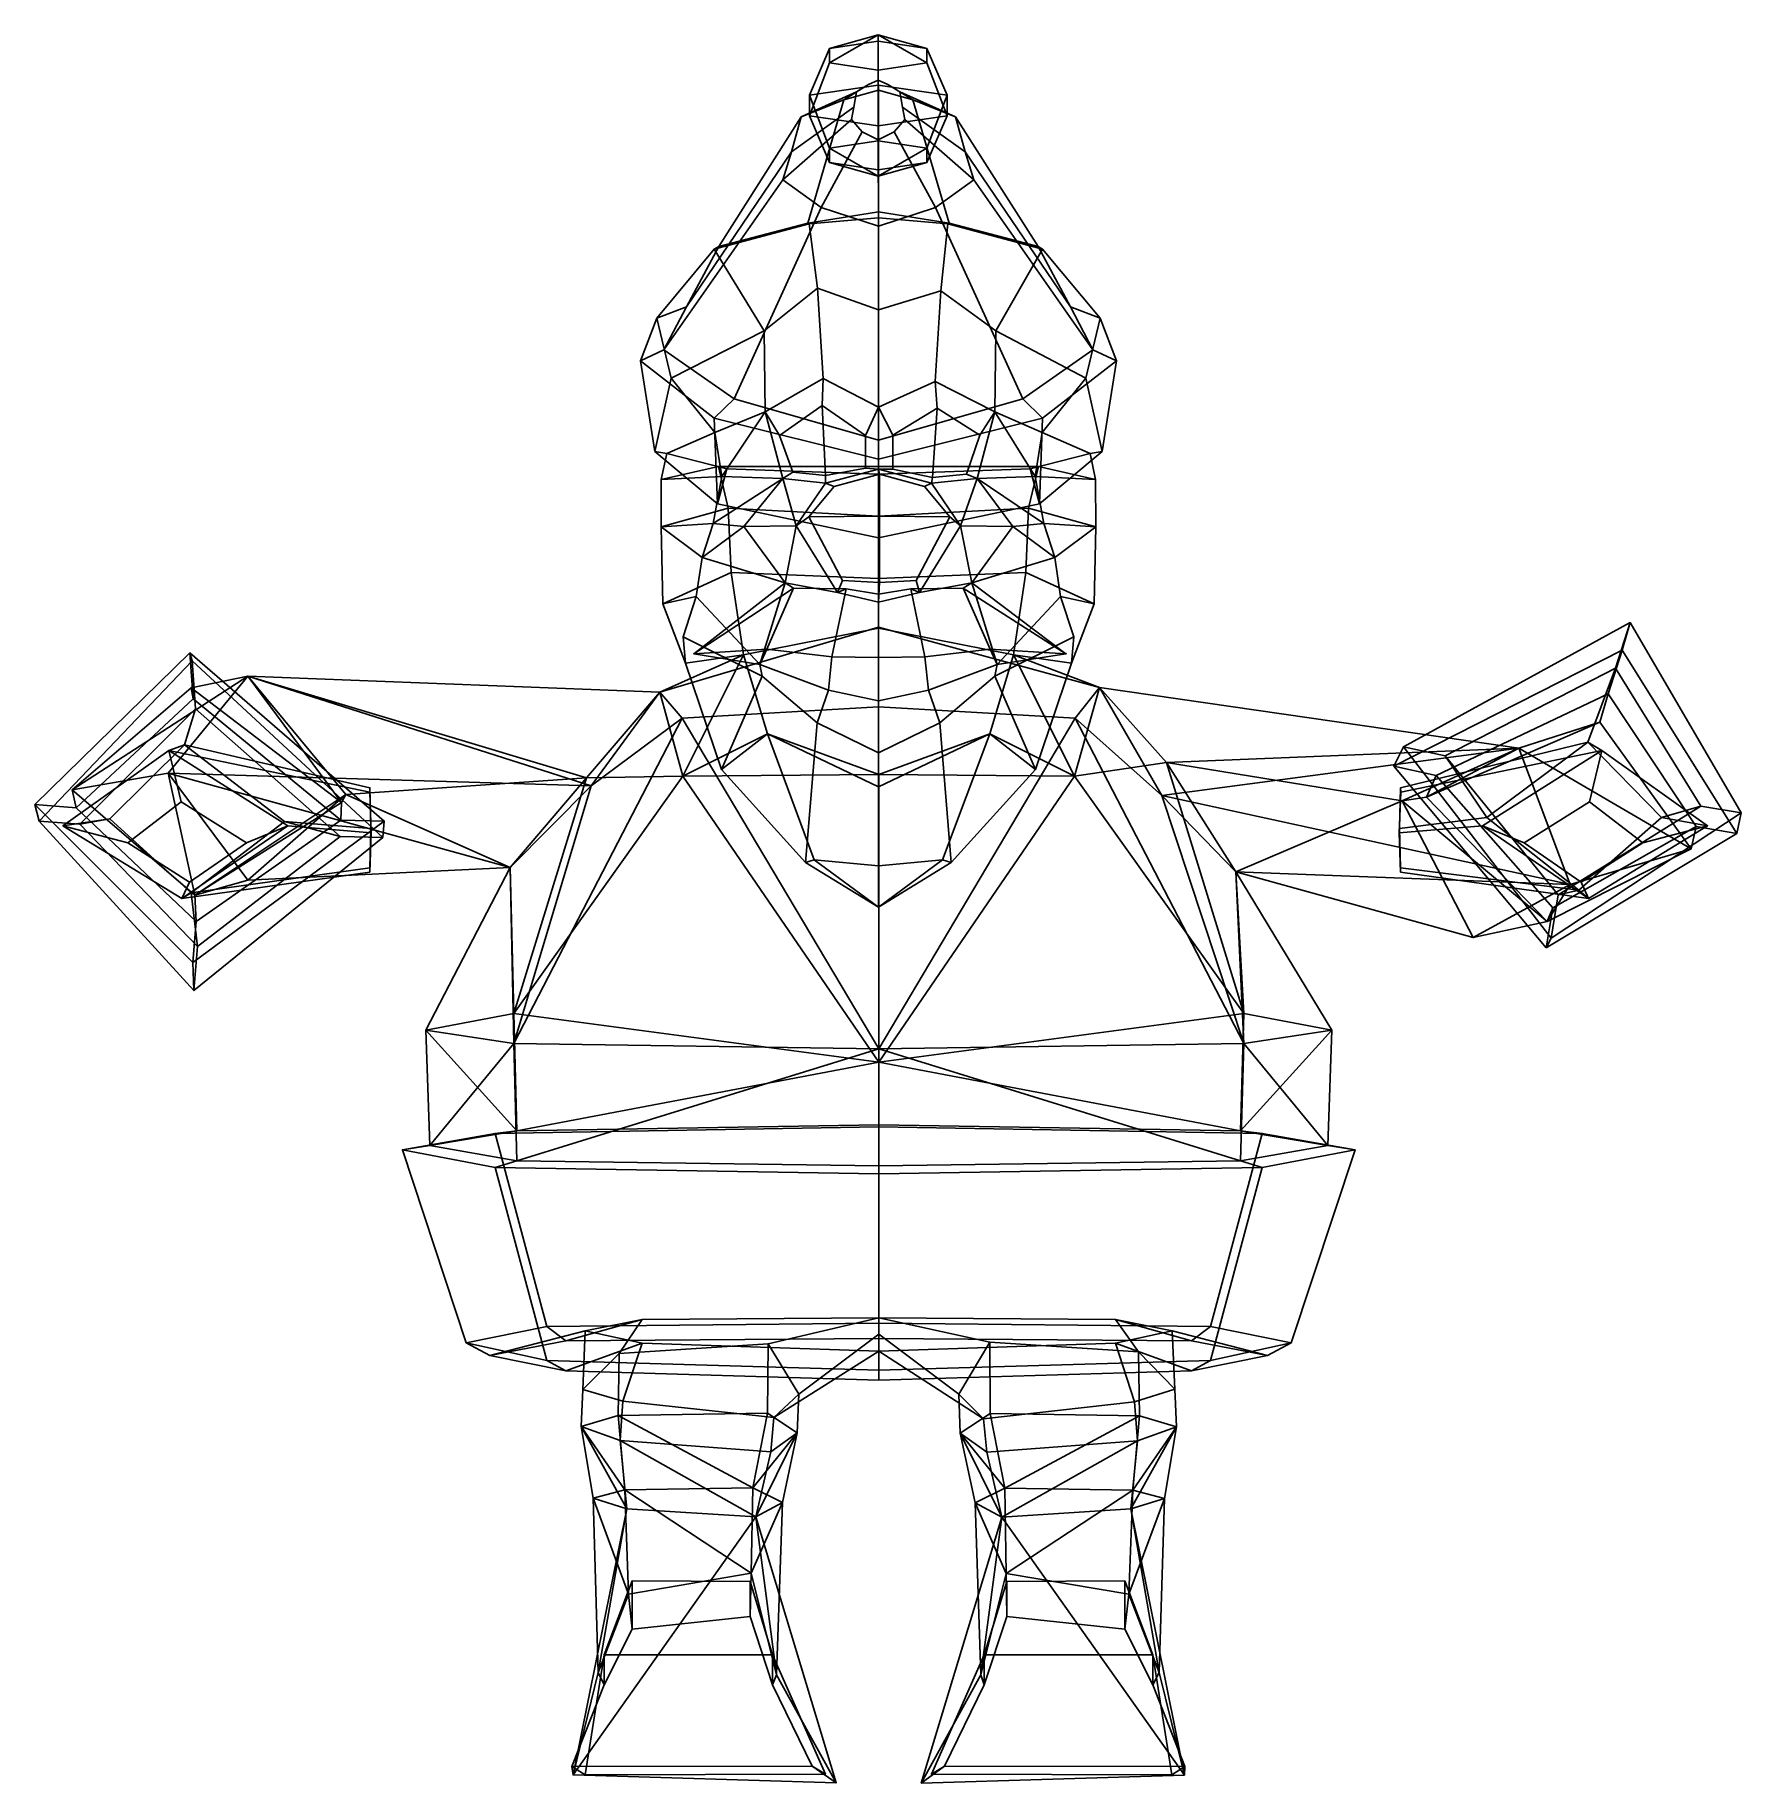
# Model space of a CAD drawing. Extents: x -238 to 239, y -155 to 333.
import ezdxf

# ---------------------------------------------------------------- set-up
doc = ezdxf.new("R2010")
doc.units = 0

msp = doc.modelspace()

# ---------------------------------------------------------------- linework, layer by layer
for p in [(-53.499561, 160.365143, 96.495125), (50.507008, 160.365143, 96.495125)]:
    msp.add_point(p)
for points in [[(-1.969838, 323.496552, -23.210175), (-1.969835, 333.313904, -35.957645), (-15.578728, 325.516388, -30.395933)], [(-15.578728, 325.516388, -30.395933), (-1.969835, 333.313904, -35.957645), (-15.578724, 329.55603, -44.767445)], [(-1.969835, 333.313904, -35.957645), (-1.969832, 331.575867, -51.953259), (-15.578724, 329.55603, -44.767445)], [(-1.969838, 323.496552, -23.210175), (11.639086, 325.516357, -30.395929), (-1.969835, 333.313904, -35.957645)], [(-1.969835, 333.313904, -35.957645), (11.63909, 329.55603, -44.767441), (-1.969832, 331.575867, -51.953259)], [(11.639086, 325.516357, -30.395929), (11.63909, 329.55603, -44.767441), (-1.969835, 333.313904, -35.957645)], [(-21.215734, 310.73111, -31.340267), (-15.578728, 325.516388, -30.395933), (-15.578724, 329.55603, -44.767445), (-21.215731, 316.444061, -51.664734)], [(-15.578724, 329.55603, -44.767445), (-1.969832, 331.575867, -51.953259), (-1.96983, 319.300507, -61.826935), (-21.215731, 316.444061, -51.664734)], [(11.63909, 329.55603, -44.767441), (17.276062, 316.444031, -51.664726), (-1.96983, 319.300507, -61.826935), (-1.969832, 331.575867, -51.953259)], [(17.276058, 310.73111, -31.340261), (17.276062, 316.444031, -51.664726), (11.63909, 329.55603, -44.767441), (11.639086, 325.516357, -30.395929)], [(-1.969839, 307.874634, -21.178089), (-1.969838, 323.496552, -23.210175), (-15.578728, 325.516388, -30.395933), (-21.215734, 310.73111, -31.340267)], [(-1.969839, 307.874634, -21.178089), (17.276058, 310.73111, -31.340261), (11.639086, 325.516357, -30.395929), (-1.969838, 323.496552, -23.210175)], [(-4.675246, 319.472076, -30.303967), (-8.015746, 317.391052, -30.901031), (-23.484858, 310.419983, 22.37822), (-11.5545, 315.161499, 26.722931)], [(-1.899997, 283.869476, 86.240509), (-1.927992, 317.92865, 29.258497), (-11.5545, 315.161499, 26.722931), (-21.688259, 280.674042, 79.52713)], [(-15.578723, 301.658752, -52.609005), (-21.215731, 316.444061, -51.664734), (-1.96983, 319.300507, -61.826935), (-1.96983, 303.678589, -59.794819)], [(-1.979824, 320.686584, -29.955519), (-4.675246, 319.472076, -30.303967), (-11.5545, 315.161499, 26.722931), (-1.927992, 317.92865, 29.258497)], [(-1.979824, 320.686584, -29.955519), (-1.927992, 317.92865, 29.258497), (7.698515, 315.161499, 26.722931), (0.715598, 319.472076, -30.303967)], [(11.639089, 301.658752, -52.609001), (-1.96983, 303.678589, -59.794819), (-1.96983, 319.300507, -61.826935), (17.276062, 316.444031, -51.664726)], [(-1.899997, 283.869476, 86.240509), (17.888264, 280.674042, 79.52713), (7.698515, 315.161499, 26.722931), (-1.927992, 317.92865, 29.258497)], [(0.715598, 319.472076, -30.303967), (7.698515, 315.161499, 26.722931), (19.628874, 310.419983, 22.378223), (4.056099, 317.391052, -30.90103)], [(-46.548565, 274.153961, 68.315353), (-21.688259, 280.674042, 79.52713), (-11.5545, 315.161499, 26.722931), (-23.484858, 310.419983, 22.37822)], [(-8.765762, 313.104767, -32.13076), (-9.452422, 309.647308, -33.122711), (-28.615843, 292.776367, 6.211217), (-26.163486, 300.654022, 13.429575)], [(-8.015746, 317.391052, -30.901031), (-8.765762, 313.104767, -32.13076), (-26.163486, 300.654022, 13.429575), (-23.484858, 310.419983, 22.37822)], [(-21.215734, 310.73111, -31.340267), (-21.215731, 316.444061, -51.664734), (-15.578723, 301.658752, -52.609005), (-15.578726, 297.61911, -38.237495)], [(4.056099, 317.391052, -30.90103), (19.628874, 310.419983, 22.378223), (22.307497, 300.654022, 13.429579), (4.806113, 313.104767, -32.130756)], [(4.806113, 313.104767, -32.130756), (22.307497, 300.654022, 13.429579), (24.759861, 292.776367, 6.211221), (5.492774, 309.647308, -33.122711)], [(42.748577, 274.153961, 68.315353), (19.628874, 310.419983, 22.378223), (7.698515, 315.161499, 26.722931), (17.888264, 280.674042, 79.52713)], [(17.276058, 310.73111, -31.340261), (11.639086, 297.61911, -38.237492), (11.639089, 301.658752, -52.609001), (17.276062, 316.444031, -51.664726)], [(-55.589096, 257.303986, 45.637558), (-46.548565, 274.153961, 68.315353), (-23.484858, 310.419983, 22.37822), (-26.163486, 300.654022, 13.429575)], [(-9.452422, 309.647308, -33.122711), (-6.451478, 306.267517, -34.092346), (-17.898184, 285.075775, -0.844883), (-28.615843, 292.776367, 6.211217)], [(-1.969839, 307.874634, -21.178089), (-21.215734, 310.73111, -31.340267), (-15.578726, 297.61911, -38.237495), (-1.969836, 295.599304, -31.051735)], [(-1.969839, 307.874634, -21.178089), (-1.969836, 295.599304, -31.051735), (11.639086, 297.61911, -38.237492), (17.276058, 310.73111, -31.340261)], [(5.492774, 309.647308, -33.122711), (24.759861, 292.776367, 6.211221), (14.042192, 285.075775, -0.844881), (2.491827, 306.267517, -34.092346)], [(51.789108, 257.303955, 45.637562), (22.307497, 300.654022, 13.429579), (19.628874, 310.419983, 22.378223), (42.748577, 274.153961, 68.315353)], [(-6.451478, 306.267517, -34.092346), (-1.979826, 303.990601, -34.745609), (-1.927996, 279.88797, -5.598532), (-17.898184, 285.075775, -0.844883)], [(-1.969842, 293.861206, -47.047291), (-15.578723, 301.658752, -52.609005), (-1.96983, 303.678589, -59.794819)], [(2.491827, 306.267517, -34.092346), (14.042192, 285.075775, -0.844881), (-1.927996, 279.88797, -5.598532), (-1.979826, 303.990601, -34.745609)], [(-1.969842, 293.861206, -47.047291), (-1.96983, 303.678589, -59.794819), (11.639089, 301.658752, -52.609001)], [(-61.859039, 245.313293, 25.769323), (-55.589096, 257.303986, 45.637558), (-26.163486, 300.654022, 13.429575), (-28.615843, 292.776367, 6.211217)], [(-15.578726, 297.61911, -38.237495), (-15.578723, 301.658752, -52.609005), (-1.969842, 293.861206, -47.047291)], [(11.639086, 297.61911, -38.237492), (-1.969842, 293.861206, -47.047291), (11.639089, 301.658752, -52.609001)], [(58.059044, 245.313263, 25.769325), (24.759861, 292.776367, 6.211221), (22.307497, 300.654022, 13.429579), (51.789108, 257.303955, 45.637562)], [(-1.969836, 295.599304, -31.051735), (-15.578726, 297.61911, -38.237495), (-1.969842, 293.861206, -47.047291)], [(-1.969836, 295.599304, -31.051735), (-1.969842, 293.861206, -47.047291), (11.639086, 297.61911, -38.237492)], [(-42.271126, 231.64325, 9.030404), (-61.859039, 245.313293, 25.769323), (-28.615843, 292.776367, 6.211217), (-17.898184, 285.075775, -0.844883)], [(38.471123, 231.64325, 9.030406), (14.042192, 285.075775, -0.844881), (24.759861, 292.776367, 6.211221), (58.059044, 245.313263, 25.769325)], [(-1.899999, 220.056671, -6.666546), (-42.271126, 231.64325, 9.030404), (-17.898184, 285.075775, -0.844883), (-1.927996, 279.88797, -5.598532)], [(-1.899997, 282.193756, 90.848923), (-1.899997, 283.869476, 86.240509), (-21.688259, 280.674042, 79.52713), (-21.299595, 280.503265, 84.924286)], [(-1.899999, 220.056671, -6.666546), (-1.927996, 279.88797, -5.598532), (14.042192, 285.075775, -0.844881), (38.471123, 231.64325, 9.030406)], [(-1.899997, 282.193756, 90.848923), (17.499599, 280.503265, 84.924286), (17.888264, 280.674042, 79.52713), (-1.899997, 283.869476, 86.240509)], [(-21.299595, 280.503265, 84.924286), (-21.688259, 280.674042, 79.52713), (-46.548565, 274.153961, 68.315353), (-47.790916, 273.480469, 73.606041)], [(-18.94277, 262.54071, 97.080017), (-21.299595, 280.503265, 84.924286), (-47.790916, 273.480469, 73.606041), (-33.883507, 250.619934, 90.050186)], [(-1.899999, 256.511871, 104.212112), (-1.899997, 282.193756, 90.848923), (-21.299595, 280.503265, 84.924286), (-18.94277, 262.54071, 97.080017)], [(-1.899999, 256.511871, 104.212112), (15.546497, 261.827118, 97.457848), (17.499599, 280.503265, 84.924286), (-1.899997, 282.193756, 90.848923)], [(15.546497, 261.827118, 97.457848), (30.955549, 250.619934, 90.050194), (43.990929, 273.480469, 73.606049), (17.499599, 280.503265, 84.924286)], [(17.499599, 280.503265, 84.924286), (43.990929, 273.480469, 73.606049), (42.748577, 274.153961, 68.315353), (17.888264, 280.674042, 79.52713)], [(-47.790916, 273.480469, 73.606041), (-46.548565, 274.153961, 68.315353), (-55.589096, 257.303986, 45.637558), (-63.887775, 254.115997, 48.514793)], [(43.990929, 273.480469, 73.606049), (60.087784, 254.115967, 48.514797), (51.789108, 257.303955, 45.637562), (42.748577, 274.153961, 68.315353)], [(-33.883507, 250.619934, 90.050186), (-47.790916, 273.480469, 73.606041), (-63.887775, 254.115997, 48.514793), (-59.840714, 237.343811, 75.510231)], [(30.955549, 250.619934, 90.050194), (56.040722, 237.343811, 75.510231), (60.087784, 254.115967, 48.514797), (43.990929, 273.480469, 73.606049)], [(-18.94277, 262.54071, 97.080017), (-33.883507, 250.619934, 90.050186), (-33.590797, 227.982239, 93.97728), (-17.374081, 237.250793, 105.034172)], [(-1.899999, 256.511871, 104.212112), (-18.94277, 262.54071, 97.080017), (-17.374081, 237.250793, 105.034172), (-1.9, 229.299866, 107.774734)], [(-1.899999, 256.511871, 104.212112), (-1.9, 229.299866, 107.774734), (13.977801, 236.462097, 105.109741), (15.546497, 261.827118, 97.457848)], [(15.546497, 261.827118, 97.457848), (13.977801, 236.462097, 105.109741), (30.662834, 227.982239, 93.97728), (30.955549, 250.619934, 90.050194)], [(-63.887775, 254.115997, 48.514793), (-55.589096, 257.303986, 45.637558), (-61.859039, 245.313293, 25.769323), (-68.413467, 242.223419, 25.529131)], [(-59.840714, 237.343811, 75.510231), (-63.887775, 254.115997, 48.514793), (-68.413467, 242.223419, 25.529131), (-64.414131, 216.896973, 43.654057)], [(60.087784, 254.115967, 48.514797), (64.613472, 242.223389, 25.529133), (58.059044, 245.313263, 25.769325), (51.789108, 257.303955, 45.637562)], [(56.040722, 237.343811, 75.510231), (60.614136, 216.896942, 43.65406), (64.613472, 242.223389, 25.529133), (60.087784, 254.115967, 48.514797)], [(-47.675175, 222.22821, 78.040413), (-33.590797, 227.982239, 93.97728), (-33.883507, 250.619934, 90.050186), (-59.840714, 237.343811, 75.510231)], [(43.875175, 222.22821, 78.040413), (56.040722, 237.343811, 75.510231), (30.955549, 250.619934, 90.050194), (30.662834, 227.982239, 93.97728)], [(-68.413467, 242.223419, 25.529131), (-61.859039, 245.313293, 25.769323), (-42.271126, 231.64325, 9.030404), (-47.799843, 226.206726, 7.599264)], [(64.613472, 242.223389, 25.529133), (43.999844, 226.206726, 7.599266), (38.471123, 231.64325, 9.030406), (58.059044, 245.313263, 25.769325)], [(-64.414131, 216.896973, 43.654057), (-68.413467, 242.223419, 25.529131), (-47.799843, 226.206726, 7.599264), (-46.904514, 202.239563, 21.823139)], [(60.614136, 216.896942, 43.65406), (43.104519, 202.239563, 21.823141), (43.999844, 226.206726, 7.599266), (64.613472, 242.223389, 25.529133)], [(-59.840714, 237.343811, 75.510231), (-64.414131, 216.896973, 43.654057), (-61.108589, 216.303619, 42.147903), (-47.675175, 222.22821, 78.040413)], [(-17.632929, 229.697693, 104.469688), (-17.374081, 237.250793, 105.034172), (-33.590797, 227.982239, 93.97728), (-29.570061, 221.328979, 94.654114)], [(-17.632929, 229.697693, 104.469688), (-5.485055, 221.325775, 106.095718), (-1.9, 229.299866, 107.774734), (-17.374081, 237.250793, 105.034172)], [(14.484674, 229.002502, 104.268639), (13.977801, 236.462097, 105.109741), (-1.9, 229.299866, 107.774734), (2.138192, 221.445038, 106.276031)], [(14.484674, 229.002502, 104.268639), (26.404018, 221.448425, 92.15062), (30.662834, 227.982239, 93.97728), (13.977801, 236.462097, 105.109741)], [(56.040722, 237.343811, 75.510231), (43.875175, 222.22821, 78.040413), (57.308598, 216.303619, 42.147903), (60.614136, 216.896942, 43.65406)], [(-47.799843, 226.206726, 7.599264), (-42.271126, 231.64325, 9.030404), (-1.899999, 220.056671, -6.666546), (-1.9, 214.731232, -8.997539)], [(-16.733572, 210.204559, 102.64016), (-17.632929, 229.697693, 104.469688), (-29.570061, 221.328979, 94.654114), (-25.823059, 211.139099, 97.547935)], [(-5.485055, 221.325775, 106.095718), (-17.632929, 229.697693, 104.469688), (-16.733572, 210.204559, 102.64016), (-5.485055, 212.208496, 106.939919)], [(43.999844, 226.206726, 7.599266), (-1.9, 214.731232, -8.997539), (-1.899999, 220.056671, -6.666546), (38.471123, 231.64325, 9.030406)], [(-46.904514, 202.239563, 21.823139), (-47.799843, 226.206726, 7.599264), (-1.9, 214.731232, -8.997539), (-1.900002, 192.736542, 4.486691)], [(-45.702423, 209.859009, 78.655991), (-33.590797, 227.982239, 93.97728), (-47.675175, 222.22821, 78.040413)], [(-28.66053, 209.298401, 98.549278), (-33.590797, 227.982239, 93.97728), (-45.702423, 209.859009, 78.655991)], [(-25.823059, 211.139099, 97.547935), (-29.570061, 221.328979, 94.654114), (-33.590797, 227.982239, 93.97728), (-28.66053, 209.298401, 98.549278)], [(-5.485055, 212.208496, 106.939919), (-1.9, 211.96109, 110.144325), (-1.9, 229.299866, 107.774734), (-5.485055, 221.325775, 106.095718)], [(43.104519, 202.239563, 21.823141), (-1.900002, 192.736542, 4.486691), (-1.9, 214.731232, -8.997539), (43.999844, 226.206726, 7.599266)], [(2.138192, 211.94043, 107.318275), (2.138192, 221.445038, 106.276031), (-1.9, 229.299866, 107.774734), (-1.9, 211.96109, 110.144325)], [(2.138192, 221.445038, 106.276031), (2.138192, 211.94043, 107.318275), (13.16766, 209.592163, 102.009949), (14.484674, 229.002502, 104.268639)], [(13.16766, 209.592163, 102.009949), (22.729984, 210.588196, 95.723228), (26.404018, 221.448425, 92.15062), (14.484674, 229.002502, 104.268639)], [(22.729984, 210.588196, 95.723228), (25.732569, 209.298401, 98.549278), (30.662834, 227.982239, 93.97728), (26.404018, 221.448425, 92.15062)], [(25.732569, 209.298401, 98.549278), (41.90242, 209.859009, 78.655991), (30.662834, 227.982239, 93.97728)], [(41.90242, 209.859009, 78.655991), (43.875175, 222.22821, 78.040413), (30.662834, 227.982239, 93.97728)], [(-47.675175, 222.22821, 78.040413), (-61.108589, 216.303619, 42.147903), (-62.612999, 209.042908, 42.462151), (-45.702423, 209.859009, 78.655991)], [(43.875175, 222.22821, 78.040413), (41.90242, 209.859009, 78.655991), (58.813, 209.042908, 42.462151), (57.308598, 216.303619, 42.147903)], [(-64.414131, 216.896973, 43.654057), (-46.904514, 202.239563, 21.823139), (-44.318386, 212.04184, 16.567636), (-61.108589, 216.303619, 42.147903)], [(-62.612999, 209.042908, 42.462151), (-61.108589, 216.303619, 42.147903), (-44.318386, 212.04184, 16.567636), (-46.630749, 212.72229, 12.67251)], [(60.614136, 216.896942, 43.65406), (57.308598, 216.303619, 42.147903), (40.518391, 212.04184, 16.567636), (43.104519, 202.239563, 21.823141)], [(58.813, 209.042908, 42.462151), (42.830746, 212.72229, 12.67251), (40.518391, 212.04184, 16.567636), (57.308598, 216.303619, 42.147903)], [(-62.634781, 195.848938, 44.641083), (-62.612999, 209.042908, 42.462151), (-46.630749, 212.72229, 12.67251), (-43.885971, 201.025208, 11.188781)], [(-46.904514, 202.239563, 21.823139), (-1.900002, 192.736542, 4.486691), (-1.9, 210.505981, -0.211206), (-44.318386, 212.04184, 16.567636)], [(-46.630749, 212.72229, 12.67251), (-44.318386, 212.04184, 16.567636), (-1.9, 210.505981, -0.211206), (-1.9, 212.648071, -2.405132)], [(-43.885971, 201.025208, 11.188781), (-46.630749, 212.72229, 12.67251), (-1.9, 212.648071, -2.405132), (-1.9, 198.771912, -0.945824)], [(-16.733572, 210.204559, 102.64016), (-25.823059, 211.139099, 97.547935), (-28.66053, 209.298401, 98.549278), (-16.70068, 208.017517, 104.835991)], [(-1.641618, 198.757813, 128.666168), (-1.641618, 210.574738, 124.536148), (-14.264492, 207.140503, 121.01963), (-21.34082, 198.576141, 122.216965)], [(-16.733572, 210.204559, 102.64016), (-16.70068, 208.017517, 104.835991), (-1.9, 211.96109, 110.144325), (-5.485055, 212.208496, 106.939919)], [(-1.641618, 210.574738, 124.536148), (-1.9, 211.96109, 110.144325), (-16.70068, 208.017517, 104.835991), (-14.264492, 207.140503, 121.01963)], [(43.104519, 202.239563, 21.823141), (40.518391, 212.04184, 16.567636), (-1.9, 210.505981, -0.211206), (-1.900002, 192.736542, 4.486691)], [(42.830746, 212.72229, 12.67251), (-1.9, 212.648071, -2.405132), (-1.9, 210.505981, -0.211206), (40.518391, 212.04184, 16.567636)], [(40.085972, 201.025208, 11.188781), (-1.9, 198.771912, -0.945824), (-1.9, 212.648071, -2.405132), (42.830746, 212.72229, 12.67251)], [(-1.641618, 210.574738, 124.536148), (10.981255, 207.140503, 121.01963), (12.900679, 208.017517, 104.835991), (-1.9, 211.96109, 110.144325)], [(13.16766, 209.592163, 102.009949), (2.138192, 211.94043, 107.318275), (-1.9, 211.96109, 110.144325), (12.900679, 208.017517, 104.835991)], [(-1.641618, 198.757813, 128.666168), (18.057583, 198.576141, 122.216965), (10.981255, 207.140503, 121.01963), (-1.641618, 210.574738, 124.536148)], [(13.16766, 209.592163, 102.009949), (12.900679, 208.017517, 104.835991), (25.732569, 209.298401, 98.549278), (22.729984, 210.588196, 95.723228)], [(58.834785, 195.848938, 44.641083), (40.085972, 201.025208, 11.188781), (42.830746, 212.72229, 12.67251), (58.813, 209.042908, 42.462151)], [(-45.702423, 209.859009, 78.655991), (-62.612999, 209.042908, 42.462151), (-62.634781, 195.848938, 44.641083), (-48.144192, 196.759888, 78.504814)], [(-48.144192, 196.759888, 78.504814), (-28.66053, 209.298401, 98.549278), (-45.702423, 209.859009, 78.655991)], [(-39.490215, 195.943115, 101.72583), (-28.66053, 209.298401, 98.549278), (-48.144192, 196.759888, 78.504814)], [(-39.490215, 195.943115, 101.72583), (-24.858456, 196.096497, 104.760262), (-28.66053, 209.298401, 98.549278)], [(-24.858456, 196.096497, 104.760262), (-16.70068, 208.017517, 104.835991), (-28.66053, 209.298401, 98.549278)], [(-21.34082, 198.576141, 122.216965), (-14.264492, 207.140503, 121.01963), (-16.70068, 208.017517, 104.835991), (-24.858456, 196.096497, 104.760262)], [(18.057583, 198.576141, 122.216965), (21.058456, 196.096497, 104.760262), (12.900679, 208.017517, 104.835991), (10.981255, 207.140503, 121.01963)], [(21.058456, 196.096497, 104.760262), (25.732569, 209.298401, 98.549278), (12.900679, 208.017517, 104.835991)], [(35.690216, 195.943115, 101.72583), (25.732569, 209.298401, 98.549278), (21.058456, 196.096497, 104.760262)], [(44.344196, 196.759888, 78.504814), (41.90242, 209.859009, 78.655991), (25.732569, 209.298401, 98.549278)], [(35.690216, 195.943115, 101.72583), (44.344196, 196.759888, 78.504814), (25.732569, 209.298401, 98.549278)], [(41.90242, 209.859009, 78.655991), (44.344196, 196.759888, 78.504814), (58.834785, 195.848938, 44.641083), (58.813, 209.042908, 42.462151)], [(-62.198425, 174.294678, 46.003769), (-62.634781, 195.848938, 44.641083), (-43.885971, 201.025208, 11.188781), (-43.093254, 183.037537, 14.099627)], [(-43.093254, 183.037537, 14.099627), (-43.885971, 201.025208, 11.188781), (-1.9, 198.771912, -0.945824), (-1.9, 181.411835, 3.485335)], [(39.293255, 183.037537, 14.099627), (-1.9, 181.411835, 3.485335), (-1.9, 198.771912, -0.945824), (40.085972, 201.025208, 11.188781)], [(58.398434, 174.294678, 46.003769), (39.293255, 183.037537, 14.099627), (40.085972, 201.025208, 11.188781), (58.834785, 195.848938, 44.641083)], [(-48.144192, 196.759888, 78.504814), (-62.634781, 195.848938, 44.641083), (-51.210266, 187.236511, 77.948036)], [(-52.81601, 176.30658, 78.12674), (-51.210266, 187.236511, 77.948036), (-62.634781, 195.848938, 44.641083), (-62.198425, 174.294678, 46.003769)], [(-51.210266, 187.236511, 77.948036), (-39.490215, 195.943115, 101.72583), (-48.144192, 196.759888, 78.504814)], [(-27.993595, 180.129791, 98.608398), (-39.490215, 195.943115, 101.72583), (-51.210266, 187.236511, 77.948036)], [(-27.993595, 180.129791, 98.608398), (-24.858456, 196.096497, 104.760262), (-39.490215, 195.943115, 101.72583)], [(-13.366461, 177.509399, 104.511536), (-24.858456, 196.096497, 104.760262), (-27.993595, 180.129791, 98.608398)], [(-11.916492, 180.828156, 117.381271), (-21.34082, 198.576141, 122.216965), (-24.858456, 196.096497, 104.760262), (-13.366461, 177.509399, 104.511536)], [(-1.641618, 180.306702, 122.611298), (-1.641618, 198.757813, 128.666168), (-21.34082, 198.576141, 122.216965), (-11.916492, 180.828156, 117.381271)], [(-1.641618, 180.306702, 122.611298), (8.633257, 180.828156, 117.381271), (18.057583, 198.576141, 122.216965), (-1.641618, 198.757813, 128.666168)], [(8.633257, 180.828156, 117.381271), (9.566461, 177.509399, 104.511536), (21.058456, 196.096497, 104.760262), (18.057583, 198.576141, 122.216965)], [(9.566461, 177.509399, 104.511536), (24.193596, 180.129791, 98.608398), (21.058456, 196.096497, 104.760262)], [(24.193596, 180.129791, 98.608398), (35.690216, 195.943115, 101.72583), (21.058456, 196.096497, 104.760262)], [(24.193596, 180.129791, 98.608398), (47.410271, 187.236511, 77.948036), (35.690216, 195.943115, 101.72583)], [(47.410271, 187.236511, 77.948036), (44.344196, 196.759888, 78.504814), (35.690216, 195.943115, 101.72583)], [(44.344196, 196.759888, 78.504814), (47.410271, 187.236511, 77.948036), (58.834785, 195.848938, 44.641083)], [(49.016014, 176.30658, 78.12674), (58.398434, 174.294678, 46.003769), (58.834785, 195.848938, 44.641083), (47.410271, 187.236511, 77.948036)], [(-52.81601, 176.30658, 78.12674), (-35.101604, 157.303833, 104.917747), (-27.993595, 180.129791, 98.608398), (-51.210266, 187.236511, 77.948036)], [(49.016014, 176.30658, 78.12674), (47.410271, 187.236511, 77.948036), (24.193596, 180.129791, 98.608398), (31.301603, 157.303833, 104.917747)], [(-55.869884, 157.683044, 50.112881), (-62.198425, 174.294678, 46.003769), (-43.093254, 183.037537, 14.099627), (-39.614113, 160.034058, 31.855993)], [(-39.614113, 160.034058, 31.855993), (-43.093254, 183.037537, 14.099627), (-1.9, 181.411835, 3.485335), (-1.878063, 167.54248, 8.88728)], [(-1.641618, 180.306702, 122.611298), (-11.916492, 180.828156, 117.381271), (-13.366461, 177.509399, 104.511536), (-1.9, 174.722046, 110.43103)], [(35.869949, 160.034058, 31.855993), (-1.878063, 167.54248, 8.88728), (-1.9, 181.411835, 3.485335), (39.293255, 183.037537, 14.099627)], [(-1.641618, 180.306702, 122.611298), (-1.9, 174.722046, 110.43103), (9.566461, 177.509399, 104.511536), (8.633257, 180.828156, 117.381271)], [(52.069885, 157.683044, 50.112881), (35.869949, 160.034058, 31.855993), (39.293255, 183.037537, 14.099627), (58.398434, 174.294678, 46.003769)], [(-55.869884, 157.683044, 50.112881), (-56.539234, 165.048523, 81.29702), (-52.81601, 176.30658, 78.12674), (-62.198425, 174.294678, 46.003769)], [(-52.81601, 176.30658, 78.12674), (-56.539234, 165.048523, 81.29702), (-34.418434, 154.082092, 95.906563), (-35.101604, 157.303833, 104.917747)], [(-25.627405, 178.709167, 112.608627), (-27.993595, 180.129791, 98.608398), (-53.499561, 160.365143, 96.495125)], [(-53.499561, 160.365143, 96.495125), (-27.993595, 180.129791, 98.608398), (-35.101604, 157.303833, 104.917747)], [(-33.104607, 161.660431, 115.00264), (-25.627405, 178.709167, 112.608627), (-53.499561, 160.365143, 96.495125)], [(-10.930035, 178.446899, 112.725739), (-25.627405, 178.709167, 112.608627), (-33.104607, 161.660431, 115.00264), (-14.890987, 159.469116, 123.670204)], [(-25.627405, 178.709167, 112.608627), (-10.930035, 178.446899, 112.725739), (-13.366461, 177.509399, 104.511536), (-27.993595, 180.129791, 98.608398)], [(-14.890987, 159.469116, 123.670204), (-1.9, 159.265625, 124.353912), (-1.9, 177.032837, 115.474304), (-10.930035, 178.446899, 112.725739)], [(-1.9, 177.032837, 115.474304), (-1.9, 174.722046, 110.43103), (-13.366461, 177.509399, 104.511536), (-10.930035, 178.446899, 112.725739)], [(11.090986, 159.469116, 123.670204), (7.130035, 178.446899, 112.725739), (-1.9, 177.032837, 115.474304), (-1.9, 159.265625, 124.353912)], [(-1.9, 177.032837, 115.474304), (7.130035, 178.446899, 112.725739), (9.566461, 177.509399, 104.511536), (-1.9, 174.722046, 110.43103)], [(21.827406, 178.709167, 112.608627), (24.193596, 180.129791, 98.608398), (9.566461, 177.509399, 104.511536), (7.130035, 178.446899, 112.725739)], [(7.130035, 178.446899, 112.725739), (11.090986, 159.469116, 123.670204), (29.304607, 161.660431, 115.00264), (21.827406, 178.709167, 112.608627)], [(21.827406, 178.709167, 112.608627), (50.507008, 160.365143, 96.495125), (24.193596, 180.129791, 98.608398)], [(29.304607, 161.660431, 115.00264), (50.507008, 160.365143, 96.495125), (21.827406, 178.709167, 112.608627)], [(50.507008, 160.365143, 96.495125), (31.301603, 157.303833, 104.917747), (24.193596, 180.129791, 98.608398)], [(49.016014, 176.30658, 78.12674), (31.301603, 157.303833, 104.917747), (30.618433, 154.082092, 95.906563), (52.739243, 165.048523, 81.29702)], [(52.069885, 157.683044, 50.112881), (58.398434, 174.294678, 46.003769), (49.016014, 176.30658, 78.12674), (52.739243, 165.048523, 81.29702)], [(-1.853932, 167.796265, 5.078217), (-1.857344, 145.49173, -46.094997), (-56.752666, 142.352966, -36.493587), (-63.045067, 149.617828, 3.032187)], [(-1.853932, 167.796265, 5.078217), (-63.045067, 149.617828, 3.032187), (-39.614113, 160.034058, 31.855993), (-1.878063, 167.54248, 8.88728)], [(-1.878063, 167.54248, 8.88728), (35.869949, 160.034058, 31.855993), (59.88216, 150.936279, 2.228277), (-1.853932, 167.796265, 5.078217)], [(-1.853932, 167.796265, 5.078217), (59.88216, 150.936279, 2.228277), (53.064346, 142.352966, -36.493587), (-1.857344, 145.49173, -46.094997)], [(142.210236, 128.94693, 92.423393), (144.890747, 134.371155, 124.991074), (208.224792, 169.055603, 114.440903), (206.038879, 161.319214, 83.058846)], [(144.890747, 134.371155, 124.991074), (156.544296, 131.792114, 124.779572), (204.180405, 156.297485, 116.923889), (208.224792, 169.055603, 114.440903)], [(239.266815, 115.85907, 122.859299), (208.224792, 169.055603, 114.440903), (204.180405, 156.297485, 116.923889), (228.041321, 117.767822, 123.164581)], [(239.266815, 115.85907, 122.859299), (238.128265, 110.132355, 90.256783), (206.038879, 161.319214, 83.058846), (208.224792, 169.055603, 114.440903)], [(-34.418434, 154.082092, 95.906563), (-56.539234, 165.048523, 81.29702), (-55.869884, 157.683044, 50.112881), (-45.791817, 128.035583, 66.107307)], [(-35.101604, 157.303833, 104.917747), (-33.104607, 161.660431, 115.00264), (-53.499561, 160.365143, 96.495125)], [(-14.890987, 159.469116, 123.670204), (-33.104607, 161.660431, 115.00264), (-35.101604, 157.303833, 104.917747), (-15.892614, 150.170074, 113.76458)], [(11.090986, 159.469116, 123.670204), (12.092613, 150.170074, 113.76458), (31.301603, 157.303833, 104.917747), (29.304607, 161.660431, 115.00264)], [(31.301603, 157.303833, 104.917747), (50.507008, 160.365143, 96.495125), (29.304607, 161.660431, 115.00264)], [(30.618433, 154.082092, 95.906563), (41.991817, 128.035583, 66.107307), (52.069885, 157.683044, 50.112881), (52.739243, 165.048523, 81.29702)], [(142.210236, 128.94693, 92.423393), (206.038879, 161.319214, 83.058846), (202.099228, 149.157898, 85.430489), (154.060974, 126.284027, 92.215424)], [(238.128265, 110.132355, 90.256783), (226.726151, 112.030579, 90.574051), (202.099228, 149.157898, 85.430489), (206.038879, 161.319214, 83.058846)], [(-236.546661, 113.534332, 122.538155), (-193.77182, 158.399231, 127.207779), (-194.387726, 160.577759, 94.891563), (-237.724228, 118.183105, 89.765953)], [(-237.724228, 118.183105, 89.765953), (-194.387726, 160.577759, 94.891563), (-193.451859, 147.729675, 93.13282), (-226.197891, 117.303955, 89.478302)], [(-236.546661, 113.534332, 122.538155), (-225.189362, 112.707916, 122.260117), (-192.876099, 144.941864, 125.36689), (-193.77182, 158.399231, 127.207779)], [(-140.084595, 113.573364, 87.714439), (-194.387726, 160.577759, 94.891563), (-193.77182, 158.399231, 127.207779), (-140.476669, 108.998688, 120.519623)], [(-140.084595, 113.573364, 87.714439), (-152.22847, 113.811737, 87.924118), (-193.451859, 147.729675, 93.13282), (-194.387726, 160.577759, 94.891563)], [(-140.476669, 108.998688, 120.519623), (-193.77182, 158.399231, 127.207779), (-192.876099, 144.941864, 125.36689), (-152.409058, 109.271851, 120.730919)], [(-63.045067, 149.617828, 3.032187), (-56.614574, 126.098267, 59.291286), (-39.614113, 160.034058, 31.855993)], [(-56.614574, 126.098267, 59.291286), (-32.955341, 137.972595, 60.032959), (-39.614113, 160.034058, 31.855993)], [(-45.791817, 128.035583, 66.107307), (-55.869884, 157.683044, 50.112881), (-39.614113, 160.034058, 31.855993), (-32.955341, 137.972595, 60.032959)], [(-19.074909, 141.018555, 115.812431), (-15.892614, 150.170074, 113.76458), (-35.101604, 157.303833, 104.917747), (-34.418434, 154.082092, 95.906563)], [(-1.9, 159.265625, 124.353912), (-14.890987, 159.469116, 123.670204), (-15.892614, 150.170074, 113.76458), (-1.9, 147.203278, 119.235947)], [(-1.9, 159.265625, 124.353912), (-1.9, 147.203278, 119.235947), (12.092613, 150.170074, 113.76458), (11.090986, 159.469116, 123.670204)], [(15.274906, 141.018555, 115.812431), (30.618433, 154.082092, 95.906563), (31.301603, 157.303833, 104.917747), (12.092613, 150.170074, 113.76458)], [(41.991817, 128.035583, 66.107307), (29.232119, 137.972595, 60.032959), (35.869949, 160.034058, 31.855993), (52.069885, 157.683044, 50.112881)], [(52.935226, 126.098267, 59.291286), (35.869949, 160.034058, 31.855993), (29.232119, 137.972595, 60.032959)], [(59.88216, 150.936279, 2.228277), (35.869949, 160.034058, 31.855993), (52.935226, 126.098267, 59.291286)], [(-227.29776, 122.316284, 53.726982), (-194.095215, 150.844482, 57.117123), (-178.178848, 154.092834, 6.601681)], [(-227.29776, 122.316284, 53.726982), (-178.178848, 154.092834, 6.601681), (-200.449112, 126.998993, -19.346659)], [(-82.249527, 123.380798, -31.479214), (-200.449112, 126.998993, -19.346659), (-178.178848, 154.092834, 6.601681)], [(-152.031509, 118.762848, 52.145554), (-178.178848, 154.092834, 6.601681), (-194.095215, 150.844482, 57.117123)], [(-83.543396, 125.637634, 46.806427), (-63.045067, 149.617828, 3.032187), (-178.178848, 154.092834, 6.601681)], [(-83.543396, 125.637634, 46.806427), (-178.178848, 154.092834, 6.601681), (-150.847046, 121.038513, 37.766171)], [(-82.249527, 123.380798, -31.479214), (-178.178848, 154.092834, 6.601681), (-63.045067, 149.617828, 3.032187)], [(-152.031509, 118.762848, 52.145554), (-150.847046, 121.038513, 37.766171), (-178.178848, 154.092834, 6.601681)], [(-22.260035, 102.034058, 97.859222), (-19.074909, 141.018555, 115.812431), (-34.418434, 154.082092, 95.906563), (-45.791817, 128.035583, 66.107307)], [(18.460033, 102.034058, 97.859222), (41.991817, 128.035583, 66.107307), (30.618433, 154.082092, 95.906563), (15.274906, 141.018555, 115.812431)], [(168.173599, 114.565063, 113.818832), (196.442352, 135.599945, 114.495483), (204.180405, 156.297485, 116.923889), (156.544296, 131.792114, 124.779572)], [(217.001465, 114.565063, 113.818832), (228.041321, 117.767822, 123.164581), (204.180405, 156.297485, 116.923889), (196.442352, 135.599945, 114.495483)], [(-226.197891, 117.303955, 89.478302), (-193.451859, 147.729675, 93.13282), (-194.095215, 150.844482, 57.117123), (-227.29776, 122.316284, 53.726982)], [(-194.095215, 150.844482, 57.117123), (-193.451859, 147.729675, 93.13282), (-152.22847, 113.811737, 87.924118), (-152.031509, 118.762848, 52.145554)], [(-83.543396, 125.637634, 46.806427), (-56.614574, 126.098267, 59.291286), (-63.045067, 149.617828, 3.032187)], [(-82.249527, 123.380798, -31.479214), (-63.045067, 149.617828, 3.032187), (-56.752666, 142.352966, -36.493587)], [(-1.9, 132.673096, 122.178642), (-1.9, 147.203278, 119.235947), (-15.892614, 150.170074, 113.76458), (-19.074909, 141.018555, 115.812431)], [(-1.9, 132.673096, 122.178642), (15.274906, 141.018555, 115.812431), (12.092613, 150.170074, 113.76458), (-1.9, 147.203278, 119.235947)], [(78.647957, 129.986786, 48.110973), (59.88216, 150.936279, 2.228277), (52.935226, 126.098267, 59.291286)], [(77.300995, 120.757813, -29.506628), (53.064346, 142.352966, -36.493587), (59.88216, 150.936279, 2.228277)], [(78.647957, 129.986786, 48.110973), (177.11142, 133.952637, 3.113874), (59.88216, 150.936279, 2.228277)], [(77.300995, 120.757813, -29.506628), (59.88216, 150.936279, 2.228277), (177.11142, 133.952637, 3.113874)], [(199.773911, 141.180664, 50.242386), (151.352676, 120.276917, 56.701527), (154.060974, 126.284027, 92.215424), (202.099228, 149.157898, 85.430489)], [(226.726151, 112.030579, 90.574051), (225.291824, 105.77356, 55.03138), (199.773911, 141.180664, 50.242386), (202.099228, 149.157898, 85.430489)], [(-216.795456, 114.209106, 115.420532), (-195.902054, 134.883423, 116.403534), (-192.876099, 144.941864, 125.36689), (-225.189362, 112.707916, 122.260117)], [(-167.989304, 113.441711, 115.079018), (-152.409058, 109.271851, 120.730919), (-192.876099, 144.941864, 125.36689), (-195.902054, 134.883423, 116.403534)], [(-103.881432, 51.417374, -67.260269), (-56.752666, 142.352966, -36.493587), (-1.823219, 49.891602, -101.604851)], [(-103.881432, 51.417374, -67.260269), (-82.249527, 123.380798, -31.479214), (-56.752666, 142.352966, -36.493587)], [(-1.823219, 49.891602, -101.604851), (-56.752666, 142.352966, -36.493587), (-1.857344, 145.49173, -46.094997)], [(-1.823219, 49.891602, -101.604851), (-1.857344, 145.49173, -46.094997), (53.064346, 142.352966, -36.493587)], [(100.235001, 51.417374, -67.260269), (-1.823219, 49.891602, -101.604851), (53.064346, 142.352966, -36.493587)], [(100.235001, 51.417374, -67.260269), (53.064346, 142.352966, -36.493587), (77.300995, 120.757813, -29.506628)], [(-1.823221, 126.563721, 67.180084), (-32.955341, 137.972595, 60.032959), (-56.614574, 126.098267, 59.291286)], [(-22.260035, 102.034058, 97.859222), (-45.791817, 128.035583, 66.107307), (-32.955341, 137.972595, 60.032959), (-19.841089, 102.726334, 81.952538)], [(-19.841089, 102.726334, 81.952538), (-32.955341, 137.972595, 60.032959), (-1.9, 123.128876, 56.009388), (-1.9, 101.092194, 77.656464)], [(-1.9, 123.128876, 56.009388), (-32.955341, 137.972595, 60.032959), (-1.823221, 126.563721, 67.180084)], [(-1.9, 89.516891, 101.101158), (-1.9, 132.673096, 122.178642), (-19.074909, 141.018555, 115.812431), (-22.260035, 102.034058, 97.859222)], [(-1.9, 89.516891, 101.101158), (18.460033, 102.034058, 97.859222), (15.274906, 141.018555, 115.812431), (-1.9, 132.673096, 122.178642)], [(16.041088, 102.726334, 81.952538), (-1.9, 101.092194, 77.656464), (-1.9, 123.128876, 56.009388), (29.232119, 137.972595, 60.032959)], [(-1.9, 123.128876, 56.009388), (-1.823221, 126.563721, 67.180084), (29.232119, 137.972595, 60.032959)], [(-1.823221, 126.563721, 67.180084), (52.935226, 126.098267, 59.291286), (29.232119, 137.972595, 60.032959)], [(18.460033, 102.034058, 97.859222), (16.041088, 102.726334, 81.952538), (29.232119, 137.972595, 60.032959), (41.991817, 128.035583, 66.107307)], [(151.352676, 120.276917, 56.701527), (199.773911, 141.180664, 50.242386), (177.11142, 133.952637, 3.113874)], [(225.291824, 105.77356, 55.03138), (177.11142, 133.952637, 3.113874), (199.773911, 141.180664, 50.242386)], [(-229.924011, 112.252289, 150.693024), (-200.318909, 133.290497, 151.322235), (-195.902054, 134.883423, 116.403534), (-216.795456, 114.209106, 115.420532)], [(-211.803619, 107.537231, 207.727936), (-196.856293, 118.924805, 218.793915), (-200.318909, 133.290497, 151.322235), (-229.924011, 112.252289, 150.693024)], [(-144.12056, 121.61972, 166.021423), (-144.081787, 122.866852, 153.140991), (-195.902054, 134.883423, 116.403534), (-200.318909, 133.290497, 151.322235)], [(-178.618622, 107.537231, 218.839569), (-167.019653, 112.252289, 165.508514), (-200.318909, 133.290497, 151.322235), (-196.856293, 118.924805, 218.793915)], [(-143.713486, 110.259094, 165.776031), (-144.12056, 121.61972, 166.021423), (-200.318909, 133.290497, 151.322235), (-167.019653, 112.252289, 165.508514)], [(-143.799103, 111.507996, 152.877075), (-167.989304, 113.441711, 115.079018), (-195.902054, 134.883423, 116.403534), (-144.081787, 122.866852, 153.140991)], [(77.300995, 120.757813, -29.506628), (177.11142, 133.952637, 3.113874), (191.527542, 95.876556, -12.613675)], [(78.647957, 129.986786, 48.110973), (144.541885, 119.197144, 42.295353), (177.11142, 133.952637, 3.113874)], [(184.828339, 78.101624, 98.958725), (186.173065, 80.807724, 132.995819), (144.890747, 134.371155, 124.991074), (142.210236, 128.94693, 92.423393)], [(143.713486, 110.259094, 161.976044), (167.019653, 112.252289, 161.708527), (200.318909, 133.290497, 147.522217), (144.12056, 121.61972, 162.221405)], [(143.799103, 111.507996, 149.077087), (144.081787, 122.866852, 149.340988), (196.442352, 135.599945, 114.495483), (168.173599, 114.565063, 113.818832)], [(144.12056, 121.61972, 162.221405), (200.318909, 133.290497, 147.522217), (196.442352, 135.599945, 114.495483), (144.081787, 122.866852, 149.340988)], [(151.352676, 120.276917, 56.701527), (177.11142, 133.952637, 3.113874), (144.541885, 119.197144, 42.295353)], [(186.173065, 80.807724, 132.995819), (188.153015, 92.929291, 130.743301), (156.544296, 131.792114, 124.779572), (144.890747, 134.371155, 124.991074)], [(178.618622, 107.537231, 215.039551), (196.856293, 118.924805, 214.993896), (200.318909, 133.290497, 147.522217), (167.019653, 112.252289, 161.708527)], [(225.291824, 105.77356, 55.03138), (191.527542, 95.876556, -12.613675), (177.11142, 133.952637, 3.113874)], [(229.924011, 112.252289, 146.893005), (217.001465, 114.565063, 113.818832), (196.442352, 135.599945, 114.495483), (200.318909, 133.290497, 147.522217)], [(211.803619, 107.537231, 203.927948), (229.924011, 112.252289, 146.893005), (200.318909, 133.290497, 147.522217), (196.856293, 118.924805, 214.993896)], [(100.234993, 59.782562, 86.966103), (78.647957, 129.986786, 48.110973), (52.935226, 126.098267, 59.291286)], [(100.234993, 59.782562, 86.966103), (98.025192, 99.403534, 8.645636), (78.647957, 129.986786, 48.110973)], [(98.025192, 99.403534, 8.645636), (144.541885, 119.197144, 42.295353), (78.647957, 129.986786, 48.110973)], [(184.828339, 78.101624, 98.958725), (142.210236, 128.94693, 92.423393), (154.060974, 126.284027, 92.215424), (186.647186, 89.326904, 96.873611)], [(193.872467, 94.243042, 113.297974), (168.173599, 114.565063, 113.818832), (156.544296, 131.792114, 124.779572), (188.153015, 92.929291, 130.743301)], [(-193.027039, 92.816284, 49.219837), (-227.29776, 122.316284, 53.726982), (-200.449112, 126.998993, -19.346659)], [(-193.027039, 92.816284, 49.219837), (-192.665085, 85.463165, 84.663986), (-226.197891, 117.303955, 89.478302), (-227.29776, 122.316284, 53.726982)], [(-104.821617, 100.555588, 4.015698), (-200.449112, 126.998993, -19.346659), (-82.249527, 123.380798, -31.479214)], [(-178.203674, 97.0849, 5.987307), (-200.449112, 126.998993, -19.346659), (-104.821617, 100.555588, 4.015698)], [(-193.027039, 92.816284, 49.219837), (-200.449112, 126.998993, -19.346659), (-178.203674, 97.0849, 5.987307)], [(-104.821617, 100.555588, 4.015698), (-83.543396, 125.637634, 46.806427), (-150.847046, 121.038513, 37.766171)], [(-143.713486, 110.259094, 165.776031), (-143.799103, 111.507996, 152.877075), (-144.081787, 122.866852, 153.140991), (-144.12056, 121.61972, 166.021423)], [(-103.881432, 59.782562, 86.966103), (-83.543396, 125.637634, 46.806427), (-104.821617, 100.555588, 4.015698)], [(-103.881432, 51.417374, -67.260269), (-104.821617, 100.555588, 4.015698), (-82.249527, 123.380798, -31.479214)], [(-1.82322, 46.13768, 116.885353), (-56.614574, 126.098267, 59.291286), (-103.881432, 59.782562, 86.966103)], [(-103.881432, 59.782562, 86.966103), (-56.614574, 126.098267, 59.291286), (-83.543396, 125.637634, 46.806427)], [(-1.82322, 46.13768, 116.885353), (-1.823221, 126.563721, 67.180084), (-56.614574, 126.098267, 59.291286)], [(-1.82322, 46.13768, 116.885353), (52.935226, 126.098267, 59.291286), (-1.823221, 126.563721, 67.180084)], [(-1.82322, 46.13768, 116.885353), (100.234993, 59.782562, 86.966103), (52.935226, 126.098267, 59.291286)], [(143.713486, 110.259094, 161.976044), (144.12056, 121.61972, 162.221405), (144.081787, 122.866852, 149.340988), (143.799103, 111.507996, 149.077087)], [(151.352676, 120.276917, 56.701527), (185.048355, 85.501953, 60.911118), (186.647186, 89.326904, 96.873611), (154.060974, 126.284027, 92.215424)], [(-193.566696, 74.040222, 83.125618), (-193.282379, 66.199173, 116.383583), (-236.546661, 113.534332, 122.538155), (-237.724228, 118.183105, 89.765953)], [(-193.566696, 74.040222, 83.125618), (-237.724228, 118.183105, 89.765953), (-226.197891, 117.303955, 89.478302), (-192.665085, 85.463165, 84.663986)], [(-194.524872, 96.530762, 219.024078), (-178.618622, 107.537231, 218.839569), (-196.856293, 118.924805, 218.793915), (-211.803619, 107.537231, 207.727936)], [(-193.027039, 92.816284, 49.219837), (-178.203674, 97.0849, 5.987307), (-150.847046, 121.038513, 37.766171)], [(-193.027039, 92.816284, 49.219837), (-150.847046, 121.038513, 37.766171), (-152.031509, 118.762848, 52.145554)], [(-152.031509, 118.762848, 52.145554), (-152.22847, 113.811737, 87.924118), (-192.665085, 85.463165, 84.663986), (-193.027039, 92.816284, 49.219837)], [(-178.203674, 97.0849, 5.987307), (-104.821617, 100.555588, 4.015698), (-150.847046, 121.038513, 37.766171)], [(100.235001, 51.417374, -67.260269), (77.300995, 120.757813, -29.506628), (98.025192, 99.403534, 8.645636)], [(98.025192, 99.403534, 8.645636), (77.300995, 120.757813, -29.506628), (191.527542, 95.876556, -12.613675)], [(164.343506, 81.07486, 20.179037), (144.541885, 119.197144, 42.295353), (98.025192, 99.403534, 8.645636)], [(185.048355, 85.501953, 60.911118), (151.352676, 120.276917, 56.701527), (144.541885, 119.197144, 42.295353)], [(185.048355, 85.501953, 60.911118), (144.541885, 119.197144, 42.295353), (164.343506, 81.07486, 20.179037)], [(194.524872, 96.530762, 215.224091), (211.803619, 107.537231, 203.927948), (196.856293, 118.924805, 214.993896), (178.618622, 107.537231, 215.039551)], [(186.173065, 80.807724, 132.995819), (239.266815, 115.85907, 122.859299), (228.041321, 117.767822, 123.164581), (188.153015, 92.929291, 130.743301)], [(193.872467, 94.243042, 113.297974), (188.153015, 92.929291, 130.743301), (228.041321, 117.767822, 123.164581), (217.001465, 114.565063, 113.818832)], [(-193.282379, 66.199173, 116.383583), (-192.324203, 78.537979, 118.045509), (-225.189362, 112.707916, 122.260117), (-236.546661, 113.534332, 122.538155)], [(-196.618256, 91.926529, 150.225891), (-229.924011, 112.252289, 150.693024), (-216.795456, 114.209106, 115.420532), (-194.007797, 93.556885, 114.30291)], [(-194.007797, 93.556885, 114.30291), (-216.795456, 114.209106, 115.420532), (-225.189362, 112.707916, 122.260117), (-192.324203, 78.537979, 118.045509)], [(-194.007797, 93.556885, 114.30291), (-192.324203, 78.537979, 118.045509), (-152.409058, 109.271851, 120.730919), (-167.989304, 113.441711, 115.079018)], [(-144.056091, 100.534119, 152.67395), (-194.007797, 93.556885, 114.30291), (-167.989304, 113.441711, 115.079018), (-143.799103, 111.507996, 152.877075)], [(-193.566696, 74.040222, 83.125618), (-192.665085, 85.463165, 84.663986), (-152.22847, 113.811737, 87.924118), (-140.084595, 113.573364, 87.714439)], [(-193.566696, 74.040222, 83.125618), (-140.084595, 113.573364, 87.714439), (-140.476669, 108.998688, 120.519623), (-193.282379, 66.199173, 116.383583)], [(144.056091, 100.534119, 148.873947), (143.799103, 111.507996, 149.077087), (168.173599, 114.565063, 113.818832), (193.872467, 94.243042, 113.297974)], [(184.828339, 78.101624, 98.958725), (238.128265, 110.132355, 90.256783), (239.266815, 115.85907, 122.859299), (186.173065, 80.807724, 132.995819)], [(196.618256, 91.926529, 146.425873), (193.872467, 94.243042, 113.297974), (217.001465, 114.565063, 113.818832), (229.924011, 112.252289, 146.893005)], [(-194.524872, 96.530762, 219.024078), (-211.803619, 107.537231, 207.727936), (-229.924011, 112.252289, 150.693024), (-196.618256, 91.926529, 150.225891)], [(-194.524872, 96.530762, 219.024078), (-196.618256, 91.926529, 150.225891), (-167.019653, 112.252289, 165.508514), (-178.618622, 107.537231, 218.839569)], [(-144.083542, 99.283188, 165.593842), (-143.713486, 110.259094, 165.776031), (-167.019653, 112.252289, 165.508514), (-196.618256, 91.926529, 150.225891)], [(-193.282379, 66.199173, 116.383583), (-140.476669, 108.998688, 120.519623), (-152.409058, 109.271851, 120.730919), (-192.324203, 78.537979, 118.045509)], [(-144.083542, 99.283188, 165.593842), (-144.056091, 100.534119, 152.67395), (-143.799103, 111.507996, 152.877075), (-143.713486, 110.259094, 165.776031)], [(144.083542, 99.283188, 161.793823), (196.618256, 91.926529, 146.425873), (167.019653, 112.252289, 161.708527), (143.713486, 110.259094, 161.976044)], [(144.083542, 99.283188, 161.793823), (143.713486, 110.259094, 161.976044), (143.799103, 111.507996, 149.077087), (144.056091, 100.534119, 148.873947)], [(194.524872, 96.530762, 215.224091), (178.618622, 107.537231, 215.039551), (167.019653, 112.252289, 161.708527), (196.618256, 91.926529, 146.425873)], [(184.828339, 78.101624, 98.958725), (186.647186, 89.326904, 96.873611), (226.726151, 112.030579, 90.574051), (238.128265, 110.132355, 90.256783)], [(185.048355, 85.501953, 60.911118), (225.291824, 105.77356, 55.03138), (226.726151, 112.030579, 90.574051), (186.647186, 89.326904, 96.873611)], [(194.524872, 96.530762, 215.224091), (196.618256, 91.926529, 146.425873), (229.924011, 112.252289, 146.893005), (211.803619, 107.537231, 203.927948)], [(-1.9, 89.516891, 101.101158), (-22.260035, 102.034058, 97.859222), (-19.841089, 102.726334, 81.952538)], [(-1.9, 89.516891, 101.101158), (-19.841089, 102.726334, 81.952538), (-1.9, 101.092194, 77.656464)], [(-1.9, 89.516891, 101.101158), (-1.9, 101.092194, 77.656464), (16.041088, 102.726334, 81.952538)], [(-1.9, 89.516891, 101.101158), (16.041088, 102.726334, 81.952538), (18.460033, 102.034058, 97.859222)], [(185.048355, 85.501953, 60.911118), (191.527542, 95.876556, -12.613675), (225.291824, 105.77356, 55.03138)], [(-144.083542, 99.283188, 165.593842), (-196.618256, 91.926529, 150.225891), (-194.007797, 93.556885, 114.30291), (-144.056091, 100.534119, 152.67395)], [(-103.881432, 59.782562, 86.966103), (-104.821617, 100.555588, 4.015698), (-128.483368, 55.132828, 1.240331)], [(-128.483368, 55.132828, 1.240331), (-104.821617, 100.555588, 4.015698), (-103.881432, 51.417374, -67.260269)], [(100.234993, 59.782562, 86.966103), (124.836922, 55.132828, 1.240329), (98.025192, 99.403534, 8.645636)], [(124.836922, 55.132828, 1.240329), (100.235001, 51.417374, -67.260269), (98.025192, 99.403534, 8.645636)], [(164.343506, 81.07486, 20.179037), (98.025192, 99.403534, 8.645636), (191.527542, 95.876556, -12.613675)], [(144.083542, 99.283188, 161.793823), (144.056091, 100.534119, 148.873947), (193.872467, 94.243042, 113.297974), (196.618256, 91.926529, 146.425873)], [(185.048355, 85.501953, 60.911118), (164.343506, 81.07486, 20.179037), (191.527542, 95.876556, -12.613675)], [(-102.970993, 26.963593, 75.275688), (-103.881432, 59.782562, 86.966103), (-128.483368, 55.132828, 1.240331)], [(-102.970993, 26.963593, 75.275688), (-1.82322, 46.13768, 116.885353), (-103.881432, 59.782562, 86.966103)], [(99.324547, 26.963593, 75.275681), (100.234993, 59.782562, 86.966103), (-1.82322, 46.13768, 116.885353)], [(99.324547, 26.963593, 75.275681), (124.836922, 55.132828, 1.240329), (100.234993, 59.782562, 86.966103)], [(-102.970993, 26.963593, 75.275688), (-128.483368, 55.132828, 1.240331), (-127.360825, 22.884872, 0.077632)], [(-127.360825, 22.884872, 0.077632), (-128.483368, 55.132828, 1.240331), (-103.881432, 51.417374, -67.260269)], [(99.324547, 26.963593, 75.275681), (123.714394, 22.884872, 0.07763), (124.836922, 55.132828, 1.240329)], [(123.714394, 22.884872, 0.07763), (100.235001, 51.417374, -67.260269), (124.836922, 55.132828, 1.240329)], [(-127.360825, 22.884872, 0.077632), (-103.881432, 51.417374, -67.260269), (-102.970985, 18.579559, -79.298103)], [(-102.970985, 18.579559, -79.298103), (-103.881432, 51.417374, -67.260269), (-1.823219, 49.891602, -101.604851)], [(-102.970985, 18.579559, -79.298103), (-1.823219, 49.891602, -101.604851), (-1.837534, 17.213593, -109.457367)], [(99.324547, 18.579559, -79.298103), (-1.837534, 17.213593, -109.457367), (-1.823219, 49.891602, -101.604851)], [(99.324547, 18.579559, -79.298103), (-1.823219, 49.891602, -101.604851), (100.235001, 51.417374, -67.260269)], [(123.714394, 22.884872, 0.07763), (99.324547, 18.579559, -79.298103), (100.235001, 51.417374, -67.260269)], [(-102.970993, 26.963593, 75.275688), (-1.82322, 28.652481, 105.420319), (-1.82322, 46.13768, 116.885353)], [(99.324547, 26.963593, 75.275681), (-1.82322, 46.13768, 116.885353), (-1.82322, 28.652481, 105.420319)], [(-134.986893, 21.711288, 0.018002), (-109.071838, 26.246597, 83.634064), (-102.970993, 26.963593, 75.275688), (-127.360825, 22.884872, 0.077632)], [(-109.071838, 26.246597, 83.634064), (-134.986893, 21.711288, 0.018002), (-117.154114, -32.234879, -2.723009), (-94.619293, -27.69957, 80.893051)], [(-1.82322, 28.137695, 117.696609), (-1.82322, 28.652481, 105.420319), (-102.970993, 26.963593, 75.275688), (-109.071838, 26.246597, 83.634064)], [(-1.82322, -26.771439, 114.90667), (-1.82322, 28.137695, 117.696609), (-109.071838, 26.246597, 83.634064), (-94.619293, -27.69957, 80.893051)], [(-1.82322, 28.137695, 117.696609), (105.425392, 26.246582, 83.634056), (99.324547, 26.963593, 75.275681), (-1.82322, 28.652481, 105.420319)], [(-1.82322, -26.771439, 114.90667), (90.972855, -27.69957, 80.893051), (105.425392, 26.246582, 83.634056), (-1.82322, 28.137695, 117.696609)], [(105.425392, 26.246582, 83.634056), (90.972855, -27.69957, 80.893051), (113.507675, -32.234879, -2.723011), (131.340439, 21.711273, 0.018)], [(131.340439, 21.711273, 0.018), (123.714394, 22.884872, 0.07763), (99.324547, 26.963593, 75.275681), (105.425392, 26.246582, 83.634056)], [(-109.071838, 16.772644, -91.034317), (-134.986893, 21.711288, 0.018002), (-127.360825, 22.884872, 0.077632), (-102.970985, 18.579559, -79.298103)], [(-117.154114, -32.234879, -2.723009), (-134.986893, 21.711288, 0.018002), (-109.071838, 16.772644, -91.034317), (-94.619293, -37.173523, -93.77533)], [(113.507675, -32.234879, -2.723011), (90.972855, -37.173523, -93.77533), (105.425392, 16.772629, -91.034317), (131.340439, 21.711273, 0.018)], [(105.425392, 16.772629, -91.034317), (99.324547, 18.579559, -79.298103), (123.714394, 22.884872, 0.07763), (131.340439, 21.711273, 0.018)], [(-109.071838, 16.772644, -91.034317), (-102.970985, 18.579559, -79.298103), (-1.837534, 17.213593, -109.457367), (-1.823437, 14.974777, -125.093056)], [(-94.619293, -37.173523, -93.77533), (-109.071838, 16.772644, -91.034317), (-1.823437, 14.974777, -125.093056), (-1.823218, -39.940231, -127.882378)], [(105.425392, 16.772629, -91.034317), (-1.823437, 14.974777, -125.093056), (-1.837534, 17.213593, -109.457367), (99.324547, 18.579559, -79.298103)], [(90.972855, -37.173523, -93.77533), (-1.823218, -39.940231, -127.882378), (-1.823437, 14.974777, -125.093056), (105.425392, 16.772629, -91.034317)], [(-94.619293, -27.69957, 80.893051), (-117.154114, -32.234879, -2.723009), (-110.522774, -35.7948, -2.903889), (-89.314209, -31.716087, 72.294167)], [(-89.314209, -31.716087, 72.294167), (-110.522774, -35.7948, -2.903889), (-83.871918, -28.948814, -2.556044), (-67.99353, -25.70887, 57.177807)], [(-110.522774, -35.7948, -2.903889), (-89.314209, -40.100121, -82.279625), (-67.99353, -32.333778, -64.9636), (-83.871918, -28.948814, -2.556044)], [(-1.82322, -26.771439, 114.90667), (-94.619293, -27.69957, 80.893051), (-89.314209, -31.716087, 72.294167), (-1.823219, -31.031784, 102.387756)], [(-1.823219, -31.031784, 102.387756), (-89.314209, -31.716087, 72.294167), (-67.99353, -25.70887, 57.177807), (-1.823219, -25.272919, 81.585533)], [(-67.99353, -25.70887, 57.177807), (-83.871918, -28.948814, -2.556044), (-84.57312, -45.336761, -2.942518), (-74.405624, -35.237747, 36.841988)], [(-83.871918, -28.948814, -2.556044), (-67.99353, -32.333778, -64.9636), (-73.375641, -48.59877, -45.421982), (-84.57312, -45.336761, -2.942518)], [(-1.823219, -25.272919, 81.585533), (-67.99353, -25.70887, 57.177807), (-74.405624, -35.237747, 36.841988), (-32.74324, -32.545929, 59.625233)], [(-1.823219, -29.859543, -2.976719), (-1.823219, -25.272919, 81.585533), (-32.74324, -32.545929, 59.625233), (-24.155106, -46.641052, -2.027377)], [(-1.82322, -26.771439, 114.90667), (-1.823219, -31.031784, 102.387756), (85.66777, -31.716087, 72.294159), (90.972855, -27.69957, 80.893051)], [(-1.823219, -25.272919, 81.585533), (29.205706, -32.061157, 59.754566), (70.841339, -34.83445, 36.917198), (64.347099, -25.70887, 57.177807)], [(-1.823219, -31.031784, 102.387756), (-1.823219, -25.272919, 81.585533), (64.347099, -25.70887, 57.177807), (85.66777, -31.716087, 72.294159)], [(20.556074, -46.621849, -1.855155), (29.205706, -32.061157, 59.754566), (-1.823219, -25.272919, 81.585533), (-1.823219, -29.859543, -2.976719)], [(64.347099, -25.70887, 57.177807), (70.841339, -34.83445, 36.917198), (80.971077, -45.201233, -2.851922), (80.225479, -28.948814, -2.556045)], [(85.66777, -31.716087, 72.294159), (64.347099, -25.70887, 57.177807), (80.225479, -28.948814, -2.556045), (106.876328, -35.794807, -2.903891)], [(80.225479, -28.948814, -2.556045), (80.971077, -45.201233, -2.851922), (69.719742, -48.798004, -45.337345), (64.347099, -32.333786, -64.963608)], [(106.876328, -35.794807, -2.903891), (80.225479, -28.948814, -2.556045), (64.347099, -32.333786, -64.963608), (85.66777, -40.100121, -82.279625)], [(90.972855, -27.69957, 80.893051), (85.66777, -31.716087, 72.294159), (106.876328, -35.794807, -2.903891), (113.507675, -32.234879, -2.723011)], [(-117.154114, -32.234879, -2.723009), (-94.619293, -37.173523, -93.77533), (-89.314209, -40.100121, -82.279625), (-110.522774, -35.7948, -2.903889)], [(-89.314209, -40.100121, -82.279625), (-1.823218, -42.685593, -112.46981), (-1.823218, -34.629974, -90.927673), (-67.99353, -32.333778, -64.9636)], [(-32.938065, -51.909004, 24.222336), (-32.74324, -32.545929, 59.625233), (-74.405624, -35.237747, 36.841988), (-74.712555, -52.591782, 13.85647)], [(-67.99353, -32.333778, -64.9636), (-1.823218, -34.629974, -90.927673), (-31.158644, -53.101349, -66.934723), (-73.375641, -48.59877, -45.421982)], [(-32.938065, -51.909004, 24.222336), (-24.602568, -57.422112, -2.241328), (-24.155106, -46.641052, -2.027377), (-32.74324, -32.545929, 59.625233)], [(-1.823218, -34.629974, -90.927673), (-1.823219, -29.859543, -2.976719), (-24.155106, -46.641052, -2.027377), (-31.158644, -53.101349, -66.934723)], [(20.556074, -46.621849, -1.855155), (-1.823219, -29.859543, -2.976719), (-1.823218, -34.629974, -90.927673), (27.480165, -53.543549, -66.790886)], [(64.347099, -32.333786, -64.963608), (69.719742, -48.798004, -45.337345), (27.480165, -53.543549, -66.790886), (-1.823218, -34.629974, -90.927673)], [(85.66777, -40.100121, -82.279625), (64.347099, -32.333786, -64.963608), (-1.823218, -34.629974, -90.927673), (-1.823218, -42.685593, -112.46981)], [(29.323503, -52.021912, 24.308662), (29.205706, -32.061157, 59.754566), (20.556074, -46.621849, -1.855155), (20.978924, -57.543747, -2.151161)], [(29.323503, -52.021912, 24.308662), (71.09362, -52.680603, 13.925077), (70.841339, -34.83445, 36.917198), (29.205706, -32.061157, 59.754566)], [(113.507675, -32.234879, -2.723011), (106.876328, -35.794807, -2.903891), (85.66777, -40.100121, -82.279625), (90.972855, -37.173523, -93.77533)], [(-94.619293, -37.173523, -93.77533), (-1.823218, -39.940231, -127.882378), (-1.823218, -42.685593, -112.46981), (-89.314209, -40.100121, -82.279625)], [(-74.712555, -52.591782, 13.85647), (-74.405624, -35.237747, 36.841988), (-84.57312, -45.336761, -2.942518), (-85.011635, -55.683067, -3.461516)], [(90.972855, -37.173523, -93.77533), (85.66777, -40.100121, -82.279625), (-1.823218, -42.685593, -112.46981), (-1.823218, -39.940231, -127.882378)], [(71.09362, -52.680603, 13.925077), (81.386459, -55.767975, -3.397119), (80.971077, -45.201233, -2.851922), (70.841339, -34.83445, 36.917198)], [(-85.011635, -55.683067, -3.461516), (-84.57312, -45.336761, -2.942518), (-73.375641, -48.59877, -45.421982), (-74.122032, -59.611588, -21.499285)], [(-74.122032, -59.611588, -21.499285), (-73.375641, -48.59877, -45.421982), (-31.158644, -53.101349, -66.934723), (-32.02956, -62.70871, -30.171133)], [(-24.602568, -57.422112, -2.241328), (-32.02956, -62.70871, -30.171133), (-31.158644, -53.101349, -66.934723), (-24.155106, -46.641052, -2.027377)], [(20.978924, -57.543747, -2.151161), (20.556074, -46.621849, -1.855155), (27.480165, -53.543549, -66.790886), (28.396027, -62.829643, -30.083838)], [(70.490761, -59.705627, -21.43005), (28.396027, -62.829643, -30.083838), (27.480165, -53.543549, -66.790886), (69.719742, -48.798004, -45.337345)], [(81.386459, -55.767975, -3.397119), (70.490761, -59.705627, -21.43005), (69.719742, -48.798004, -45.337345), (80.971077, -45.201233, -2.851922)], [(-72.836632, -73.38076, 29.551973), (-74.712555, -52.591782, 13.85647), (-85.011635, -55.683067, -3.461516)], [(-37.037636, -72.780212, 39.004566), (-32.938065, -51.909004, 24.222336), (-74.712555, -52.591782, 13.85647)], [(-37.037636, -72.780212, 39.004566), (-74.712555, -52.591782, 13.85647), (-72.836632, -73.38076, 29.551973)], [(-37.037636, -72.780212, 39.004566), (-24.602568, -57.422112, -2.241328), (-32.938065, -51.909004, 24.222336)], [(33.440826, -72.868332, 39.090916), (29.323503, -52.021912, 24.308662), (20.978924, -57.543747, -2.151161)], [(33.440826, -72.868332, 39.090916), (71.09362, -52.680603, 13.925077), (29.323503, -52.021912, 24.308662)], [(33.440826, -72.868332, 39.090916), (69.235802, -73.448059, 29.623129), (71.09362, -52.680603, 13.925077)], [(69.235802, -73.448059, 29.623129), (81.386459, -55.767975, -3.397119), (71.09362, -52.680603, 13.925077)], [(-72.836632, -73.38076, 29.551973), (-85.011635, -55.683067, -3.461516), (-81.63739, -75.721298, 13.673253)], [(-81.63739, -75.721298, 13.673253), (-85.011635, -55.683067, -3.461516), (-72.270172, -78.644997, -2.896883)], [(-72.270172, -78.644997, -2.896883), (-85.011635, -55.683067, -3.461516), (-74.122032, -59.611588, -21.499285)], [(-37.037636, -72.780212, 39.004566), (-28.704754, -76.92382, 14.727975), (-24.602568, -57.422112, -2.241328)], [(-36.166168, -80.879036, -10.91675), (-32.02956, -62.70871, -30.171133), (-24.602568, -57.422112, -2.241328)], [(-28.704754, -76.92382, 14.727975), (-36.166168, -80.879036, -10.91675), (-24.602568, -57.422112, -2.241328)], [(33.440826, -72.868332, 39.090916), (20.978924, -57.543747, -2.151161), (25.099064, -77.017853, 14.817993)], [(32.550869, -80.969673, -10.829778), (20.978924, -57.543747, -2.151161), (28.396027, -62.829643, -30.083838)], [(25.099064, -77.017853, 14.817993), (20.978924, -57.543747, -2.151161), (32.550869, -80.969673, -10.829778)], [(68.657333, -78.713928, -2.825323), (70.490761, -59.705627, -21.43005), (81.386459, -55.767975, -3.397119)], [(78.030556, -75.784019, 13.740742), (68.657333, -78.713928, -2.825323), (81.386459, -55.767975, -3.397119)], [(69.235802, -73.448059, 29.623129), (78.030556, -75.784019, 13.740742), (81.386459, -55.767975, -3.397119)], [(-72.270172, -78.644997, -2.896883), (-74.122032, -59.611588, -21.499285), (-36.166168, -80.879036, -10.91675)], [(-36.166168, -80.879036, -10.91675), (-74.122032, -59.611588, -21.499285), (-32.02956, -62.70871, -30.171133)], [(32.550869, -80.969673, -10.829778), (28.396027, -62.829643, -30.083838), (70.490761, -59.705627, -21.43005)], [(68.657333, -78.713928, -2.825323), (32.550869, -80.969673, -10.829778), (70.490761, -59.705627, -21.43005)], [(-37.465912, -96.69651, 22.036047), (-37.037636, -72.780212, 39.004566), (-72.836632, -73.38076, 29.551973)], [(-37.465912, -96.69651, 22.036047), (-28.704754, -76.92382, 14.727975), (-37.037636, -72.780212, 39.004566)], [(33.831352, -96.750107, 22.103382), (33.440826, -72.868332, 39.090916), (25.099064, -77.017853, 14.817993)], [(33.831352, -96.750107, 22.103382), (69.235802, -73.448059, 29.623129), (33.440826, -72.868332, 39.090916)], [(-71.751892, -102.512665, 11.652215), (-72.836632, -73.38076, 29.551973), (-81.63739, -75.721298, 13.673253)], [(-80.23629, -124.392143, -6.02129), (-71.751892, -102.512665, 11.652215), (-81.63739, -75.721298, 13.673253)], [(-80.23629, -124.392143, -6.02129), (-81.63739, -75.721298, 13.673253), (-72.270172, -78.644997, -2.896883)], [(-71.751892, -102.512665, 11.652215), (-37.465912, -96.69651, 22.036047), (-72.836632, -73.38076, 29.551973)], [(-30.359438, -125.050896, -5.243718), (-28.704754, -76.92382, 14.727975), (-37.465912, -96.69651, 22.036047)], [(-30.359438, -125.050896, -5.243718), (-36.166168, -80.879036, -10.91675), (-28.704754, -76.92382, 14.727975)], [(26.727095, -125.106613, -5.175043), (33.831352, -96.750107, 22.103382), (25.099064, -77.017853, 14.817993)], [(26.727095, -125.106613, -5.175043), (25.099064, -77.017853, 14.817993), (32.550869, -80.969673, -10.829778)], [(68.115974, -102.550201, 11.707785), (69.235802, -73.448059, 29.623129), (33.831352, -96.750107, 22.103382)], [(68.115974, -102.550201, 11.707785), (78.030556, -75.784019, 13.740742), (69.235802, -73.448059, 29.623129)], [(76.603226, -124.425102, -5.969418), (78.030556, -75.784019, 13.740742), (68.115974, -102.550201, 11.707785)], [(76.603226, -124.425102, -5.969418), (68.657333, -78.713928, -2.825323), (78.030556, -75.784019, 13.740742)], [(-87.256027, -153.051422, -33.372814), (-80.23629, -124.392143, -6.02129), (-72.270172, -78.644997, -2.896883)], [(-87.256027, -153.051422, -33.372814), (-72.270172, -78.644997, -2.896883), (-36.166168, -80.879036, -10.91675)], [(-13.693111, -155.260971, -34.107449), (-87.256027, -153.051422, -33.372814), (-36.166168, -80.879036, -10.91675)], [(-13.693111, -155.260971, -34.107449), (-36.166168, -80.879036, -10.91675), (-30.359438, -125.050896, -5.243718)], [(10.063229, -155.32309, -34.034275), (26.727095, -125.106613, -5.175043), (32.550869, -80.969673, -10.829778)], [(10.063229, -155.32309, -34.034275), (32.550869, -80.969673, -10.829778), (83.625237, -153.080078, -33.324383)], [(83.625237, -153.080078, -33.324383), (32.550869, -80.969673, -10.829778), (68.657333, -78.713928, -2.825323)], [(83.625237, -153.080078, -33.324383), (68.657333, -78.713928, -2.825323), (76.603226, -124.425102, -5.969418)], [(-37.465912, -96.69651, 22.036047), (-71.751892, -102.512665, 11.652215), (-70.777412, -112.334427, 35.947453), (-37.787899, -108.736435, 35.947453)], [(-30.359438, -125.050896, -5.243718), (-37.465912, -96.69651, 22.036047), (-37.787899, -108.736435, 35.947453), (-31.473774, -127.827744, 43.725594)], [(26.727095, -125.106613, -5.175043), (27.673773, -127.827744, 43.725594), (33.987896, -108.736435, 35.947453), (33.831352, -96.750107, 22.103382)], [(33.831352, -96.750107, 22.103382), (33.987896, -108.736435, 35.947453), (66.977409, -112.334427, 35.947453), (68.115974, -102.550201, 11.707785)], [(-80.23629, -124.392143, -6.02129), (-78.613716, -127.827744, 43.725594), (-70.777412, -112.334427, 35.947453), (-71.751892, -102.512665, 11.652215)], [(-31.473774, -119.444244, 102.617195), (-37.787899, -98.998032, 87.801697), (-70.777412, -98.812729, 87.801697), (-78.613716, -119.444244, 102.617195)], [(-78.613716, -119.444244, 102.617195), (-70.777412, -98.812729, 87.801697), (-70.777412, -112.334427, 35.947453), (-78.613716, -127.827744, 43.725594)], [(-37.787899, -98.998032, 87.801697), (-37.787899, -108.736435, 35.947453), (-70.777412, -112.334427, 35.947453), (-70.777412, -98.812729, 87.801697)], [(-31.473774, -119.444244, 102.617195), (-31.473774, -127.827744, 43.725594), (-37.787899, -108.736435, 35.947453), (-37.787899, -98.998032, 87.801697)], [(27.673773, -119.444244, 102.617195), (74.813721, -119.444244, 102.617195), (66.977409, -98.812729, 87.801697), (33.987896, -98.998032, 87.801697)], [(27.673773, -119.444244, 102.617195), (33.987896, -98.998032, 87.801697), (33.987896, -108.736435, 35.947453), (27.673773, -127.827744, 43.725594)], [(33.987896, -98.998032, 87.801697), (66.977409, -98.812729, 87.801697), (66.977409, -112.334427, 35.947453), (33.987896, -108.736435, 35.947453)], [(74.813721, -119.444244, 102.617195), (74.813721, -127.827744, 43.725594), (66.977409, -112.334427, 35.947453), (66.977409, -98.812729, 87.801697)], [(76.603226, -124.425102, -5.969418), (68.115974, -102.550201, 11.707785), (66.977409, -112.334427, 35.947453), (74.813721, -127.827744, 43.725594)], [(-83.890282, -153.02951, 102.617195), (-78.613716, -119.444244, 102.617195), (-78.613716, -127.827744, 43.725594), (-87.594154, -150.723206, 36.317848)], [(-16.70689, -152.844193, 102.617195), (-31.473774, -119.444244, 102.617195), (-78.613716, -119.444244, 102.617195), (-83.890282, -153.02951, 102.617195)], [(-16.70689, -152.844193, 102.617195), (-20.410763, -150.61731, 32.613968), (-31.473774, -127.827744, 43.725594), (-31.473774, -119.444244, 102.617195)], [(12.906889, -152.844193, 102.617195), (80.090286, -153.02951, 102.617195), (74.813721, -119.444244, 102.617195), (27.673773, -119.444244, 102.617195)], [(12.906889, -152.844193, 102.617195), (27.673773, -119.444244, 102.617195), (27.673773, -127.827744, 43.725594), (16.610764, -150.61731, 32.613968)], [(80.090286, -153.02951, 102.617195), (83.794151, -150.723206, 36.317848), (74.813721, -127.827744, 43.725594), (74.813721, -119.444244, 102.617195)], [(-87.256027, -153.051422, -33.372814), (-87.594154, -150.723206, 36.317848), (-78.613716, -127.827744, 43.725594), (-80.23629, -124.392143, -6.02129)], [(-13.693111, -155.260971, -34.107449), (-30.359438, -125.050896, -5.243718), (-31.473774, -127.827744, 43.725594), (-20.410763, -150.61731, 32.613968)], [(10.063229, -155.32309, -34.034275), (16.610764, -150.61731, 32.613968), (27.673773, -127.827744, 43.725594), (26.727095, -125.106613, -5.175043)], [(83.625237, -153.080078, -33.324383), (76.603226, -124.425102, -5.969418), (74.813721, -127.827744, 43.725594), (83.794151, -150.723206, 36.317848)], [(-87.256027, -153.051422, -33.372814), (-13.693111, -155.260971, -34.107449), (-20.410763, -150.61731, 32.613968), (-87.594154, -150.723206, 36.317848)], [(-83.890282, -153.02951, 102.617195), (-87.594154, -150.723206, 36.317848), (-20.410763, -150.61731, 32.613968), (-16.70689, -152.844193, 102.617195)], [(83.625237, -153.080078, -33.324383), (83.794151, -150.723206, 36.317848), (16.610764, -150.61731, 32.613968), (10.063229, -155.32309, -34.034275)], [(80.090286, -153.02951, 102.617195), (12.906889, -152.844193, 102.617195), (16.610764, -150.61731, 32.613968), (83.794151, -150.723206, 36.317848)]]:
    msp.add_3dface(points)

doc.saveas('drawing.dxf')
